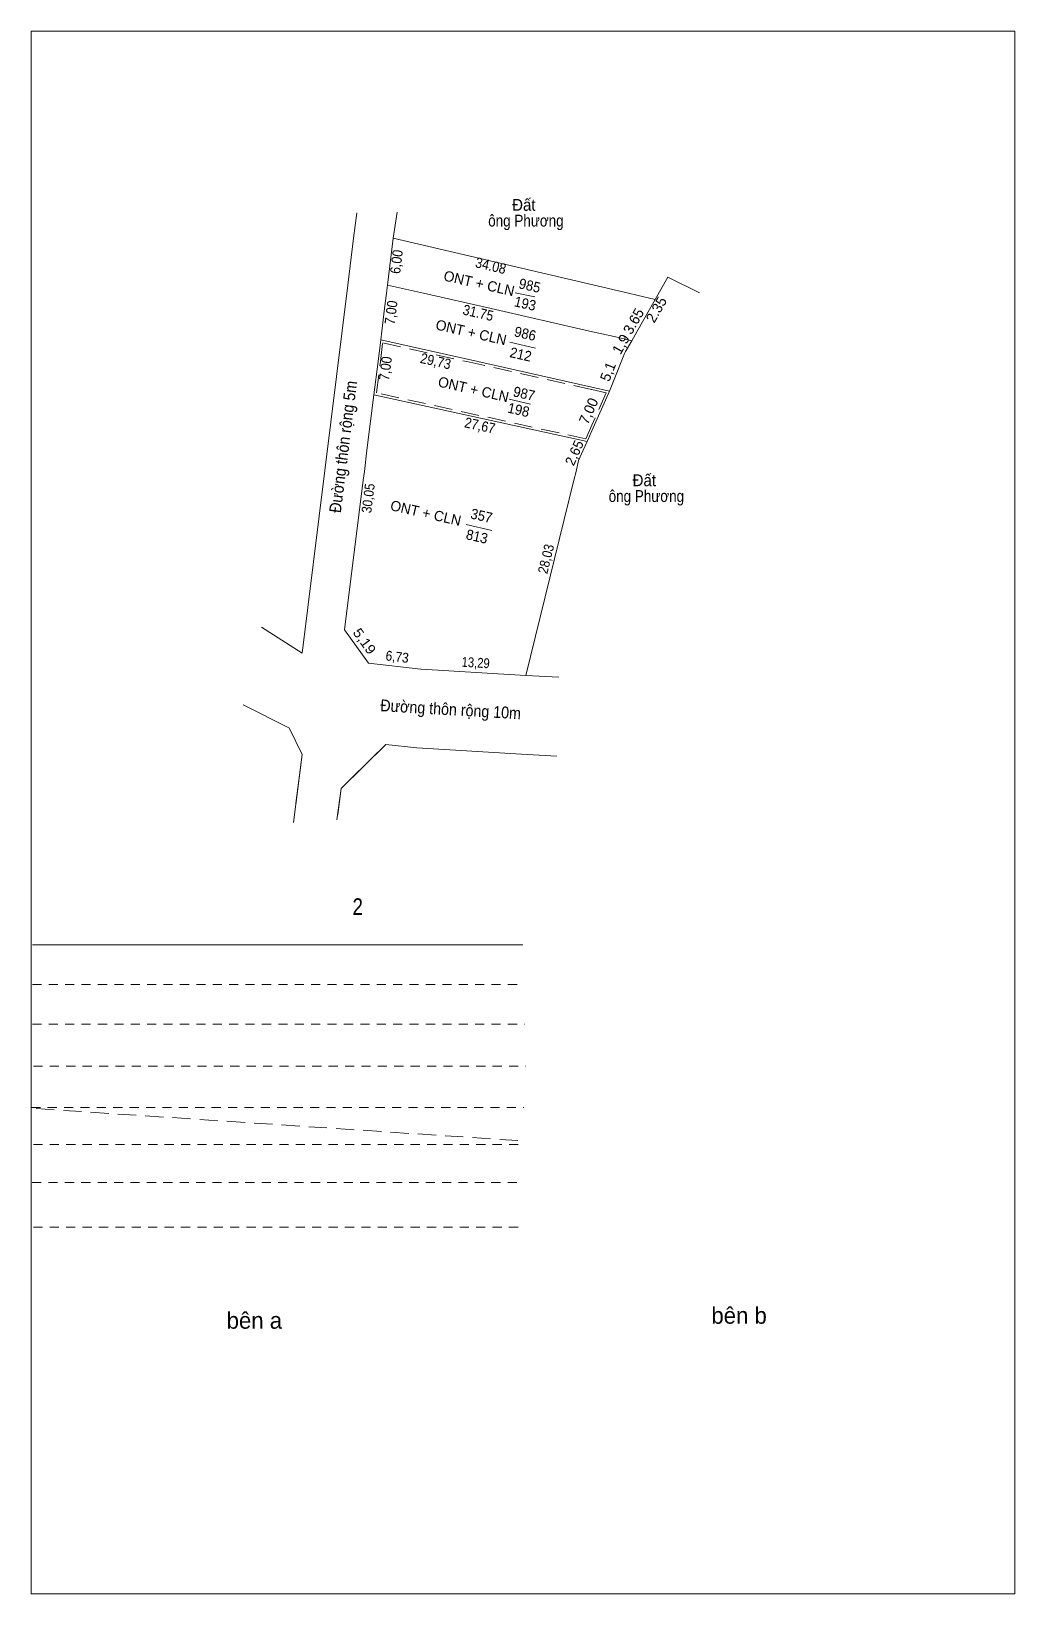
# Model space of a CAD drawing. Header units: metres. Extents: x 549096 to 550117, y 1838258 to 1839031.
# Drawn here: x 549971.9 to 550096.5, y 1838257.5 to 1838455.6 of the extents above; entities that cross this region are included whole.
import ezdxf
from ezdxf.enums import TextEntityAlignment as Align

# ---------------------------------------------------------------- set-up
doc = ezdxf.new("R2010")
doc.units = ezdxf.units.M
doc.header["$LTSCALE"] = 0.77
for name, pattern in [('DOTTED', [1.5, 0.3, -1.2]), ('MEDIUM_DASHED', [4.5, 3, -1.5]), ('SHORT_DASHED', [2.7, 1.5, -1.2])]:
    doc.linetypes.add(name, pattern=pattern)
for name, color, linetype, lineweight in [('1', 7, 'DOTTED', 13), ('15', 7, 'Continuous', 13), ('18', 7, 'Continuous', 13), ('23', 7, 'Continuous', 13), ('63', 7, 'Continuous', 13)]:
    doc.layers.add(name, color=color, linetype=linetype, lineweight=lineweight)

msp = doc.modelspace()

# ---------------------------------------------------------------- texts
at = {"layer": '1', "width": 0.85}
msp.add_text('2', height=2.1, dxfattribs=at).set_placement((550013.25, 1838343.61), align=Align.CENTER)
at = {"layer": '1'}
for s, p in [('bên a', (550000.145, 1838291.14)), ('bên b', (550061.595, 1838291.77))]:
    msp.add_text(s, height=2.1, dxfattribs=at).set_placement(p, align=Align.CENTER)
at = {"layer": '15'}
for p in [(550028.4907, 1838423.046), (550027.4807, 1838416.836), (550027.7807, 1838409.606), (550021.7307, 1838393.926)]:
    msp.add_text('ONT + CLN', height=1.3, rotation=347.17, dxfattribs=at).set_placement(p, align=Align.CENTER)
at = {"layer": '63'}
for s, width, p in [('Đất ', 0.95, (550034.57, 1838432.88)), ('ông Phương', 0.85, (550034.57, 1838430.88)), ('Đất ', 0.95, (550049.84, 1838397.96)), ('ông Phương', 0.85, (550049.84, 1838395.96))]:
    msp.add_text(s, height=1.5, dxfattribs=dict(at, width=width)).set_placement(p, align=Align.CENTER)
for s, height, rotation, width, p in [('6,00', 1.3, 82.911, 0.9, (550018.8009, 1838426.3348)), ('34.08', 1.3, 346.803, 0.9, (550029.9716, 1838425.29)), ('985', 1.3, 347.17, 0.95, (550034.9107, 1838422.7647)), ('193', 1.3, 347.17, 0.95, (550034.3307, 1838420.487)), ('7,00', 1.3, 82.959, 0.9, (550018.119, 1838419.9003)), ('31.75', 1.3, 347.17, 0.9, (550028.3807, 1838419.3135)), ('986', 1.3, 347.17, 0.95, (550034.3407, 1838416.6701)), ('212', 1.3, 347.17, 0.95, (550033.7707, 1838414.0401)), ('1,9', 1.3, 60.559, 1.05, (550047.1761, 1838415.6455)), ('7,00', 1.3, 82.946, 0.9, (550017.4093, 1838412.8102)), ('29,73', 1.3, 347.371, 0.9, (550022.9929, 1838413.1824)), ('Đường thôn rộng 5m', 1.5, 82.907, 0.9, (550012.1424, 1838402.8674)), ('987', 1.3, 347.17, 0.95, (550034.2007, 1838409.0647)), ('198', 1.3, 347.17, 0.95, (550033.5007, 1838407.0047)), ('27,67', 1.3, 347.601, 0.9, (550028.6004, 1838405.029)), ('30,05', 1.25, 82.908, 0.9, (550015.1905, 1838396.3628)), ('357', 1.3, 347.17, 0.95, (550028.8007, 1838393.5847)), ('813', 1.3, 347.17, 0.95, (550028.2207, 1838390.957)), ('28,03', 1.25, 76.232, 0.9, (550037.7198, 1838388.5963)), ('5,19', 1.25, 305.833, 1.1, (550013.5989, 1838377.9458)), ('6,73', 1.25, 353.34, 0.9, (550018.1825, 1838375.7127)), ('13,29', 1.25, 356.679, 0.85, (550028.1688, 1838374.9733)), ('Đường thôn rộng 10m', 1.5, 356.679, 0.9, (550024.9866, 1838368.9248))]:
    msp.add_text(s, height=height, rotation=rotation, dxfattribs=dict(at, width=width)).set_placement(p, align=Align.CENTER)
for s, height, rotation, p in [('2.35', 1.3, 60.436, (550051.673, 1838420.0243)), ('3.65', 1.3, 60.436, (550048.783, 1838418.5543)), ('5,1', 1.3, 68.385, (550045.5699, 1838412.2456)), ('7,00', 1.3, 65.963, (550043.106, 1838407.2353)), ('2,65', 1.25, 66.147, (550041.2809, 1838401.9373))]:
    msp.add_text(s, height=height, rotation=rotation, dxfattribs=at).set_placement(p, align=Align.CENTER)

# ---------------------------------------------------------------- linework, layer by layer
at = {"layer": '1', "linetype": 'Continuous'}
msp.add_line((549972, 1838339.83), (550034.16, 1838339.83), dxfattribs=at)
at = {"layer": '1', "linetype": 'SHORT_DASHED'}
for p, q in [((549972, 1838334.79), (550034.16, 1838334.79)), ((549972, 1838329.75), (550034.44, 1838329.75)), ((549972.14, 1838324.43), (550034.58, 1838324.43)), ((549971.86, 1838319.18), (550034.3, 1838319.18)), ((549972.14, 1838314.49), (550033.95, 1838314.49)), ((549971.97, 1838309.68), (550033.78, 1838309.68)), ((549972.13, 1838304), (550033.94, 1838304))]:
    msp.add_line(p, q, dxfattribs=at)
at = {"layer": '1', "linetype": 'Continuous'}
msp.add_lwpolyline([(549971.87, 1838455.64), (550096.54, 1838455.64), (550096.54, 1838257.54), (549971.87, 1838257.54)], close=True, dxfattribs=at)
at = {"layer": '1', "linetype": 'MEDIUM_DASHED'}
for points in [[(550016.12, 1838413.75), (550016.42, 1838416.14), (550027.1, 1838413.75), (550042.92, 1838410.21)], [(550042.92, 1838405.7), (550042.15, 1838403.97), (550015.63, 1838409.79), (550016.12, 1838413.75)], [(550042.92, 1838410.21), (550044.75, 1838409.8), (550042.92, 1838405.7)]]:
    msp.add_lwpolyline(points, dxfattribs=at)
at = {"layer": '15'}
for p, q in [((550033.19, 1838422.48), (550035.7, 1838421.96)), ((550032.54, 1838416.21), (550035.78, 1838415.45)), ((550032.45, 1838409), (550035.15, 1838408.37)), ((550027, 1838393.12), (550030.24, 1838392.36))]:
    msp.add_line(p, q, dxfattribs=at)
at = {"layer": '15', "linetype": 'MEDIUM_DASHED'}
msp.add_line((549972.47, 1838319.05), (550033.74, 1838314.98), dxfattribs=at)
at = {"layer": '15'}
msp.add_lwpolyline([(550016.16, 1838416.51), (550015.82, 1838413.75), (550015.3, 1838409.56)], dxfattribs=at)
at = {"layer": '18'}
for p, q in [((550013.13, 1838432.62), (550012.73, 1838429.4)), ((550012.73, 1838429.4), (550011.99, 1838423.45)), ((550017.76, 1838429.41), (550017.02, 1838423.46)), ((550050.94, 1838421.63), (550052.54, 1838424.46)), ((550050.94, 1838421.63), (550052.54, 1838424.46)), ((550050.94, 1838421.63), (550052.54, 1838424.46)), ((550052.54, 1838424.46), (550056.58, 1838422.48)), ((550006.19, 1838376.79), (550011.99, 1838423.45)), ((550017.02, 1838423.46), (550016.89, 1838422.42)), ((550017.02, 1838423.46), (550021.59, 1838422.42)), ((550047.57, 1838422.42), (550048.62, 1838422.17)), ((550048.62, 1838422.17), (550050.94, 1838421.63)), ((550048.62, 1838417.54), (550050.94, 1838421.63)), ((550016.3, 1838417.63), (550016.16, 1838416.51)), ((550042.62, 1838417.63), (550045.76, 1838416.92)), ((550047.98, 1838416.41), (550048.62, 1838417.54)), ((550016.16, 1838416.51), (550028.48, 1838413.75)), ((550045.76, 1838416.92), (550047.21, 1838416.59)), ((550047.21, 1838416.59), (550047.98, 1838416.41)), ((550047.21, 1838415.05), (550047.98, 1838416.41)), ((550028.48, 1838413.75), (550042.92, 1838410.51)), ((550045.76, 1838411.5), (550047.06, 1838414.78)), ((550047.06, 1838414.78), (550047.21, 1838415.05)), ((550042.92, 1838410.51), (550045.17, 1838410.01)), ((550042.92, 1838404.97), (550045.17, 1838410.01)), ((550045.17, 1838410.01), (550045.76, 1838411.5)), ((550014.42, 1838402.52), (550015.3, 1838409.56)), ((550015.3, 1838409.56), (550042.32, 1838403.62)), ((550042.32, 1838403.62), (550042.92, 1838404.97)), ((550011.59, 1838379.74), (550013.95, 1838398.71)), ((550034.58, 1838373.98), (550040.64, 1838398.71)), ((550001.04, 1838380.07), (550006.19, 1838376.79)), ((550021.31, 1838374.75), (550034.58, 1838373.98)), ((550038.73, 1838373.74), (550034.58, 1838373.98)), ((549998.74, 1838370.23), (550004.53, 1838367.33)), ((550016.81, 1838365.2), (550020.73, 1838364.77)), ((550020.73, 1838364.77), (550034, 1838364)), ((550038.47, 1838363.74), (550034.01, 1838364))]:
    msp.add_line(p, q, dxfattribs=at)
for points in [[(550018.24, 1838432.69), (550017.76, 1838429.41), (550047.57, 1838422.42)], [(550016.89, 1838422.42), (550016.65, 1838420.47), (550016.3, 1838417.63)], [(550021.59, 1838422.42), (550030.15, 1838420.47), (550042.62, 1838417.63)], [(550013.95, 1838398.71), (550014.09, 1838399.84), (550014.42, 1838402.52)], [(550041.25, 1838401.2), (550041.83, 1838402.52), (550042.32, 1838403.62)], [(550040.64, 1838398.71), (550040.92, 1838399.84), (550041.25, 1838401.2)], [(550011.59, 1838379.74), (550014.63, 1838375.53), (550021.24, 1838374.75)]]:
    msp.add_lwpolyline(points, dxfattribs=at)
at = {"layer": '23'}
for p, q in [((550004.54, 1838367.33), (550006.19, 1838363.94)), ((550006.19, 1838363.94), (550005.11, 1838355.32)), ((550006.19, 1838363.94), (550005.39, 1838357.59)), ((550006.19, 1838363.94), (550005.42, 1838357.79))]:
    msp.add_line(p, q, dxfattribs=at)
for points in [[(550015.81, 1838364.22), (550011.15, 1838359.64), (550010.61, 1838355.67)], [(550016.81, 1838365.2), (550011.15, 1838359.64), (550010.71, 1838356.35)]]:
    msp.add_lwpolyline(points, dxfattribs=at)

msp.set_redraw_order([(e.dxf.handle, doc.entitydb.next_handle()) for e in msp.query("TEXT MTEXT ATTDEF DIMENSION ARC_DIMENSION")])  # texts and dimensions are drawn at this point

doc.saveas('drawing.dxf')
